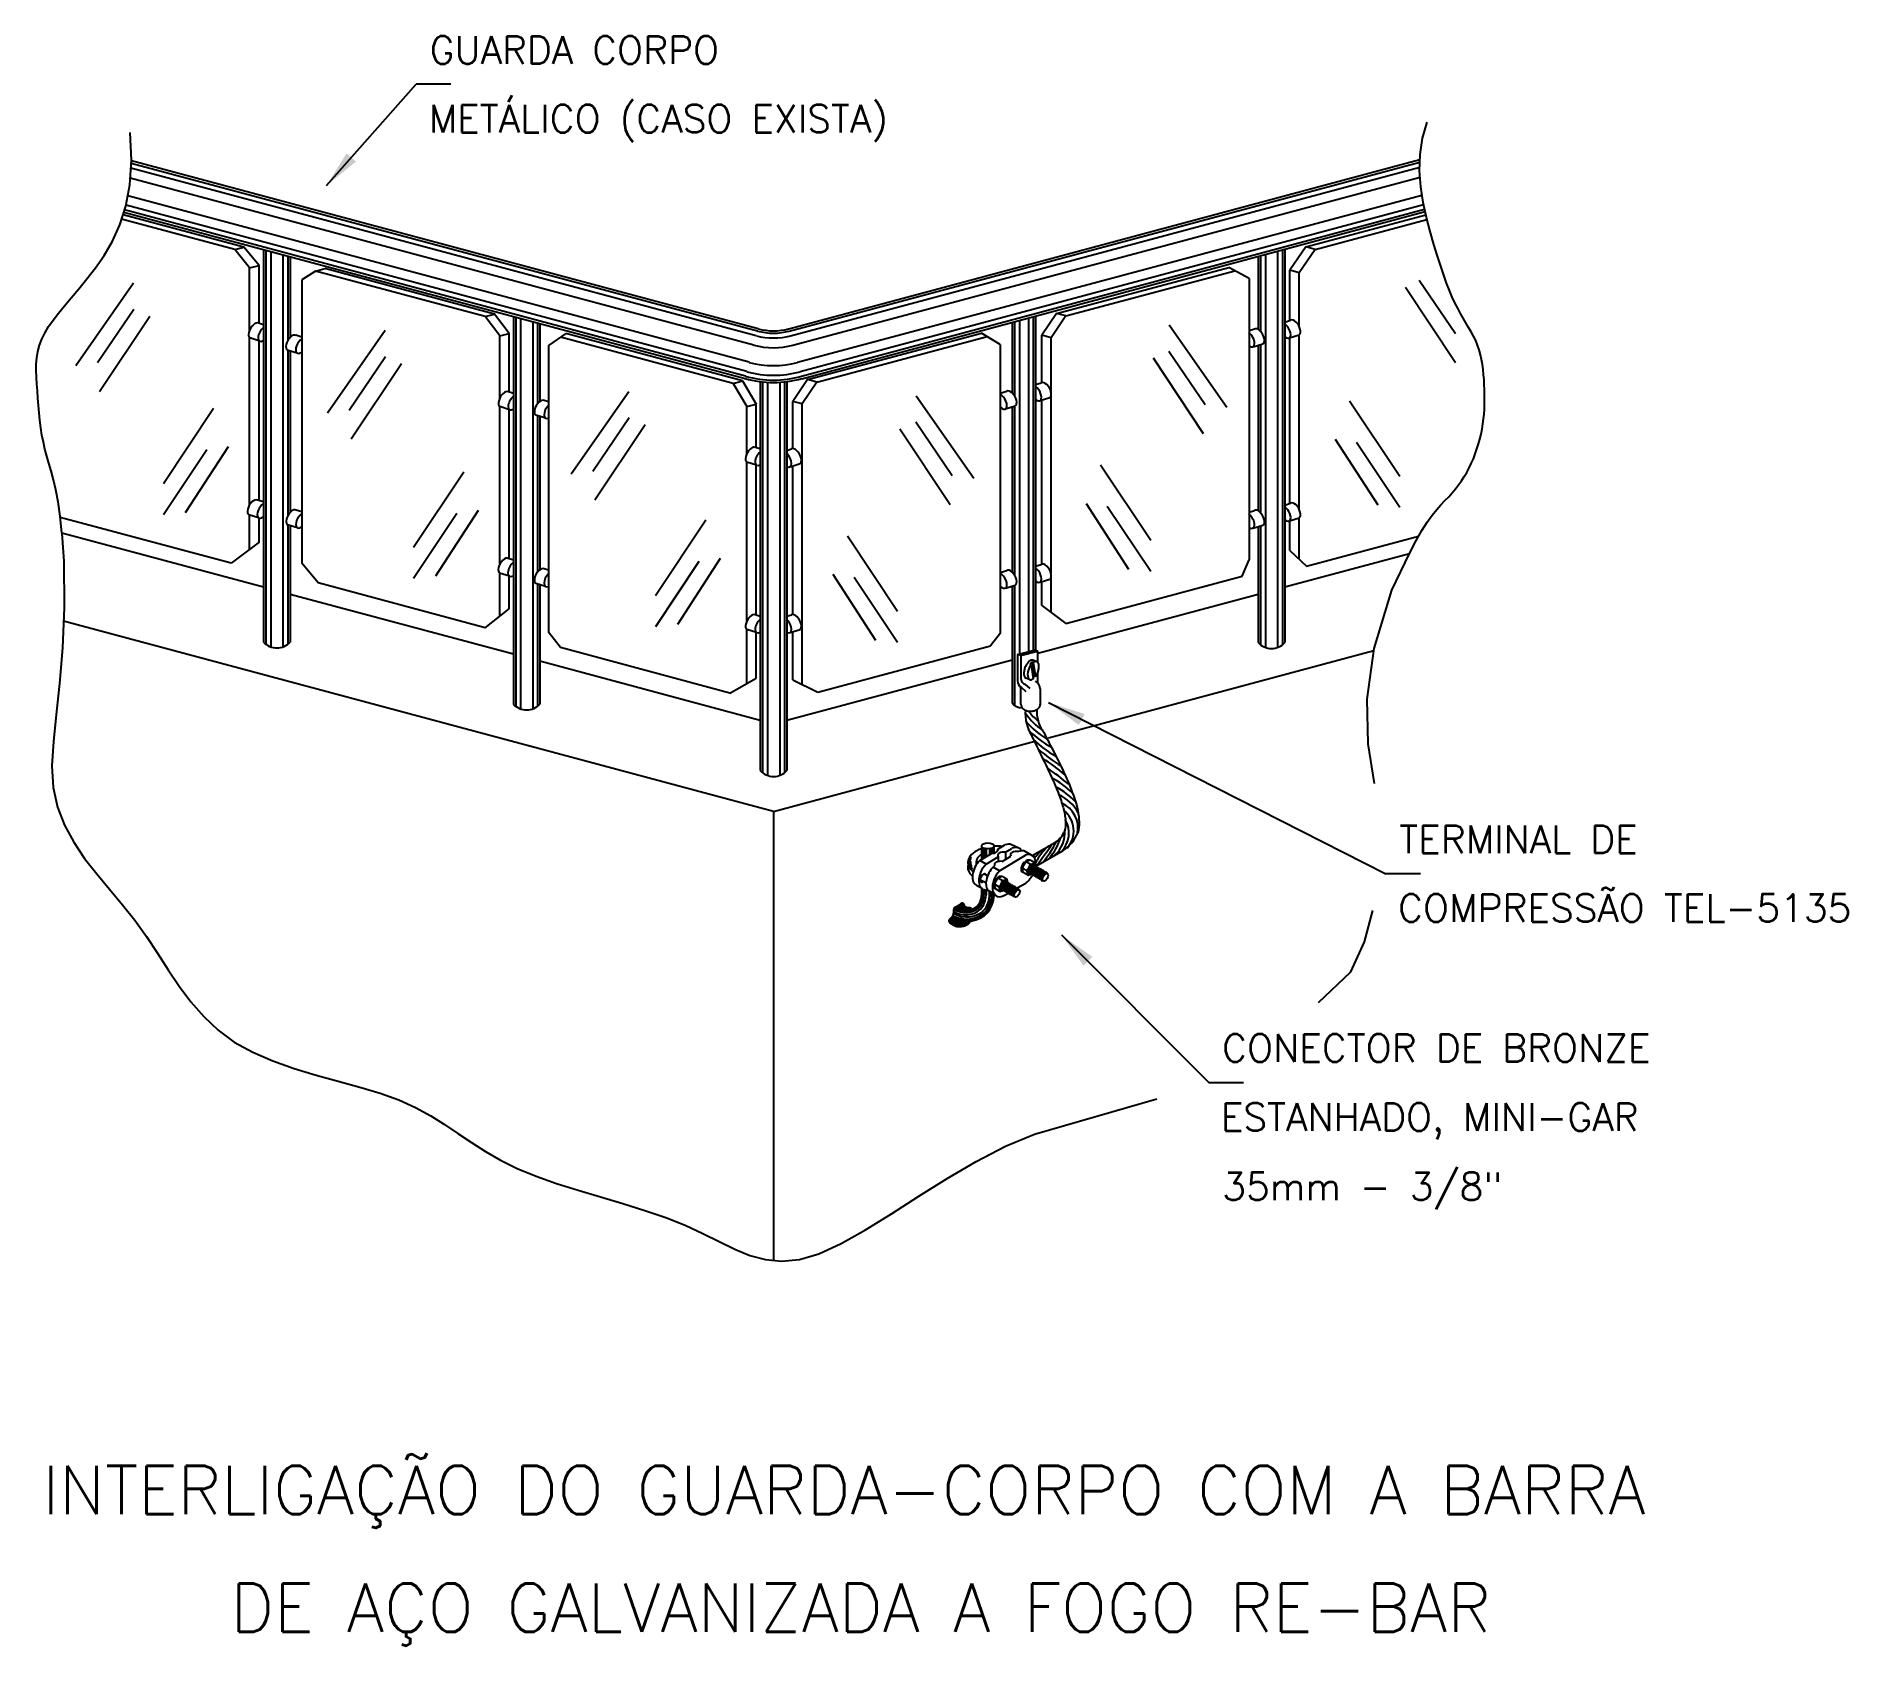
# Model space of a CAD drawing. Header units: millimetres. Extents: x -6183.8 to -6170.7, y -4395.3 to -4383.7.
import ezdxf
from ezdxf.enums import TextEntityAlignment as Align

# ---------------------------------------------------------------- set-up
doc = ezdxf.new("R2010")
doc.units = ezdxf.units.MM
doc.header["$LTSCALE"] = 10
doc.layers.add('Termotécnica', color=7, linetype='Continuous')
doc.styles.add('r140', font='romans.shx')
doc.styles.add('r80', font='romans.shx')

msp = doc.modelspace()

# ---------------------------------------------------------------- texts
at = {"layer": 'Termotécnica', "color": 2, "style": 'r80'}
for s, p in [('GUARDA CORPO', (-6180.915, -4383.853)), ('METÁLICO (CASO EXISTA)', (-6180.922, -4384.349)), ('TERMINAL DE', (-6173.911, -4389.557)), ('COMPRESSÃO TEL-5135', (-6173.919, -4390.053)), ('CONECTOR DE BRONZE', (-6175.19, -4391.064)), ('ESTANHADO, MINI-GAR', (-6175.199, -4391.564)), ('35mm - 3/8"', (-6175.189, -4392.065))]:
    msp.add_text(s, height=0.2, dxfattribs=at).set_placement(p)
at = {"layer": 'Termotécnica', "color": 5, "style": 'r140'}
for s, p in [('INTERLIGAÇÃO DO GUARDA-CORPO COM A BARRA', (-6177.92, -4394.438)), (' DE AÇO GALVANIZADA A FOGO RE-BAR', (-6177.92, -4395.289))]:
    msp.add_text(s, height=0.35, dxfattribs=at).set_placement(p, align=Align.BOTTOM_CENTER)

# ---------------------------------------------------------------- linework, layer by layer
at = {"layer": 'Termotécnica', "color": 2}
for p, q in [((-6181.659, -4384.732), (-6181.011, -4384.001)), ((-6180.761, -4384.001), (-6181.011, -4384.001)), ((-6178.573, -4385.886), (-6183.077, -4384.679)), ((-6178.555, -4385.818), (-6183.073, -4384.608)), ((-6178.546, -4385.784), (-6183.07, -4384.572)), ((-6178.317, -4385.784), (-6173.762, -4384.564)), ((-6178.308, -4385.818), (-6173.762, -4384.6)), ((-6178.29, -4385.886), (-6173.76, -4384.672)), ((-6178.606, -4386.009), (-6183.095, -4384.806)), ((-6178.257, -4386.009), (-6173.746, -4384.801)), ((-6178.633, -4386.111), (-6183.118, -4384.909)), ((-6178.624, -4386.077), (-6183.108, -4384.875)), ((-6178.239, -4386.077), (-6173.734, -4384.87)), ((-6178.229, -4386.111), (-6173.727, -4384.904)), ((-6182.115, -4385.196), (-6182.115, -4388.031)), ((-6174.737, -4385.197), (-6174.737, -4388.035)), ((-6181.922, -4385.248), (-6181.922, -4385.83)), ((-6174.929, -4385.249), (-6174.929, -4385.773)), ((-6182.115, -4385.74), (-6182.151, -4385.728)), ((-6180.31, -4385.68), (-6180.31, -4388.479)), ((-6180.118, -4385.731), (-6180.118, -4386.293)), ((-6180.118, -4385.732), (-6180.118, -4386.158)), ((-6176.706, -4385.724), (-6176.706, -4386.231)), ((-6176.537, -4385.677), (-6176.537, -4388.092)), ((-6174.737, -4385.719), (-6174.695, -4385.706)), ((-6182.142, -4385.856), (-6182.213, -4385.834)), ((-6181.839, -4385.828), (-6181.881, -4385.814)), ((-6174.995, -4385.781), (-6174.956, -4385.769)), ((-6174.704, -4385.834), (-6174.633, -4385.812)), ((-6181.872, -4385.943), (-6181.943, -4385.921)), ((-6181.922, -4385.927), (-6181.922, -4386.053)), ((-6181.922, -4385.927), (-6181.922, -4387.094)), ((-6174.965, -4385.897), (-6174.895, -4385.875)), ((-6174.929, -4385.886), (-6174.929, -4386.191)), ((-6180.31, -4386.235), (-6180.346, -4386.224)), ((-6178.526, -4386.149), (-6178.526, -4388.959)), ((-6178.334, -4386.149), (-6178.334, -4388.959)), ((-6176.793, -4386.233), (-6176.745, -4386.218)), ((-6176.537, -4386.171), (-6176.496, -4386.158)), ((-6174.929, -4386.191), (-6174.929, -4387.084)), ((-6180.337, -4386.352), (-6180.407, -4386.33)), ((-6180.055, -4386.296), (-6180.087, -4386.286)), ((-6176.754, -4386.346), (-6176.684, -4386.324)), ((-6176.706, -4386.331), (-6176.706, -4386.655)), ((-6176.706, -4386.331), (-6176.706, -4387.526)), ((-6176.505, -4386.286), (-6176.435, -4386.264)), ((-6180.077, -4386.414), (-6180.148, -4386.392)), ((-6180.118, -4386.401), (-6180.118, -4387.509)), ((-6178.526, -4386.636), (-6178.562, -4386.625)), ((-6178.334, -4386.646), (-6178.301, -4386.636)), ((-6178.553, -4386.754), (-6178.623, -4386.731)), ((-6178.31, -4386.764), (-6178.239, -4386.742)), ((-6182.115, -4387.019), (-6182.159, -4387.005)), ((-6174.737, -4387.041), (-6174.695, -4387.028)), ((-6182.15, -4387.134), (-6182.22, -4387.112)), ((-6181.839, -4387.09), (-6181.879, -4387.077)), ((-6174.995, -4387.093), (-6174.956, -4387.08)), ((-6174.704, -4387.156), (-6174.633, -4387.134)), ((-6181.87, -4387.205), (-6181.941, -4387.183)), ((-6181.922, -4387.189), (-6181.922, -4388.031)), ((-6174.965, -4387.209), (-6174.895, -4387.187)), ((-6174.929, -4387.197), (-6174.929, -4388.035)), ((-6180.31, -4387.439), (-6180.348, -4387.427)), ((-6180.338, -4387.555), (-6180.409, -4387.533)), ((-6180.055, -4387.512), (-6180.087, -4387.502)), ((-6176.793, -4387.528), (-6176.745, -4387.513)), ((-6176.537, -4387.483), (-6176.496, -4387.47)), ((-6180.077, -4387.63), (-6180.148, -4387.608)), ((-6180.118, -4387.618), (-6180.118, -4388.479)), ((-6176.754, -4387.641), (-6176.684, -4387.619)), ((-6176.706, -4387.626), (-6176.706, -4388.471)), ((-6176.505, -4387.598), (-6176.435, -4387.576)), ((-6178.553, -4387.963), (-6178.623, -4387.941)), ((-6178.526, -4387.846), (-6178.562, -4387.835)), ((-6178.334, -4387.845), (-6178.301, -4387.835)), ((-6178.31, -4387.963), (-6178.239, -4387.941)), ((-6176.562, -4388.175), (-6176.578, -4388.192)), ((-6176.57, -4388.195), (-6176.578, -4388.192)), ((-6176.57, -4388.195), (-6176.554, -4388.297)), ((-6176.554, -4388.178), (-6176.562, -4388.175)), ((-6176.562, -4388.175), (-6176.545, -4388.277)), ((-6176.529, -4388.173), (-6176.557, -4388.162)), ((-6176.554, -4388.178), (-6176.537, -4388.28)), ((-6176.579, -4388.303), (-6176.606, -4388.292)), ((-6176.545, -4388.277), (-6176.556, -4388.287)), ((-6176.537, -4388.28), (-6176.545, -4388.277)), ((-6176.643, -4388.481), (-6176.643, -4388.358)), ((-6176.503, -4388.484), (-6176.503, -4388.369)), ((-6176.445, -4388.468), (-6174.007, -4389.705)), ((-6176.927, -4389.504), (-6176.927, -4389.6)), ((-6176.839, -4389.504), (-6176.839, -4389.556)), ((-6176.561, -4389.574), (-6176.4, -4389.481)), ((-6176.633, -4389.663), (-6176.607, -4389.619)), ((-6176.626, -4389.696), (-6176.633, -4389.663)), ((-6176.602, -4389.681), (-6176.633, -4389.663)), ((-6176.619, -4389.622), (-6176.615, -4389.624)), ((-6176.615, -4389.623), (-6176.611, -4389.625)), ((-6176.615, -4389.623), (-6176.612, -4389.627)), ((-6176.615, -4389.624), (-6176.613, -4389.628)), ((-6176.576, -4389.608), (-6176.607, -4389.619)), ((-6176.576, -4389.637), (-6176.607, -4389.619)), ((-6176.542, -4389.627), (-6176.576, -4389.608)), ((-6176.551, -4389.643), (-6176.552, -4389.65)), ((-6176.551, -4389.643), (-6176.552, -4389.65)), ((-6176.542, -4389.647), (-6176.543, -4389.655)), ((-6176.536, -4389.651), (-6176.54, -4389.631)), ((-6176.534, -4389.652), (-6176.535, -4389.659)), ((-6176.535, -4389.651), (-6176.338, -4389.538)), ((-6176.526, -4389.657), (-6176.527, -4389.664)), ((-6176.517, -4389.662), (-6176.518, -4389.669)), ((-6176.896, -4389.772), (-6176.939, -4389.749)), ((-6176.884, -4389.721), (-6176.909, -4389.707)), ((-6176.835, -4389.781), (-6176.809, -4389.737)), ((-6176.828, -4389.814), (-6176.835, -4389.781)), ((-6176.804, -4389.799), (-6176.835, -4389.781)), ((-6176.821, -4389.74), (-6176.817, -4389.743)), ((-6176.817, -4389.741), (-6176.813, -4389.743)), ((-6176.817, -4389.741), (-6176.814, -4389.745)), ((-6176.817, -4389.743), (-6176.814, -4389.746)), ((-6176.778, -4389.726), (-6176.809, -4389.737)), ((-6176.778, -4389.755), (-6176.809, -4389.737)), ((-6176.744, -4389.745), (-6176.778, -4389.726)), ((-6176.753, -4389.761), (-6176.753, -4389.768)), ((-6176.744, -4389.765), (-6176.745, -4389.773)), ((-6176.738, -4389.769), (-6176.742, -4389.749)), ((-6176.736, -4389.77), (-6176.737, -4389.778)), ((-6176.727, -4389.775), (-6176.728, -4389.782)), ((-6176.718, -4389.78), (-6176.719, -4389.787)), ((-6176.71, -4389.785), (-6176.711, -4389.792)), ((-6176.702, -4389.79), (-6176.703, -4389.797)), ((-6176.593, -4389.715), (-6176.626, -4389.696)), ((-6176.566, -4389.708), (-6176.589, -4389.715)), ((-6176.586, -4389.697), (-6176.583, -4389.695)), ((-6176.586, -4389.697), (-6176.583, -4389.695)), ((-6176.582, -4389.704), (-6176.574, -4389.699)), ((-6176.573, -4389.708), (-6176.566, -4389.704)), ((-6176.565, -4389.713), (-6176.558, -4389.709)), ((-6176.556, -4389.718), (-6176.549, -4389.714)), ((-6176.548, -4389.723), (-6176.54, -4389.719)), ((-6176.54, -4389.728), (-6176.532, -4389.724)), ((-6176.531, -4389.733), (-6176.524, -4389.729)), ((-6176.523, -4389.738), (-6176.516, -4389.733)), ((-6176.515, -4389.742), (-6176.507, -4389.738)), ((-6176.509, -4389.667), (-6176.509, -4389.674)), ((-6176.506, -4389.747), (-6176.499, -4389.743)), ((-6176.5, -4389.672), (-6176.501, -4389.678)), ((-6176.498, -4389.752), (-6176.49, -4389.747)), ((-6176.492, -4389.676), (-6176.493, -4389.683)), ((-6176.49, -4389.758), (-6176.485, -4389.755)), ((-6176.484, -4389.681), (-6176.485, -4389.688)), ((-6176.475, -4389.686), (-6176.476, -4389.693)), ((-6176.467, -4389.691), (-6176.468, -4389.697)), ((-6176.458, -4389.695), (-6176.459, -4389.704)), ((-6173.757, -4389.705), (-6174.007, -4389.705)), ((-6176.927, -4389.811), (-6176.927, -4389.862)), ((-6176.839, -4389.852), (-6176.839, -4389.869)), ((-6176.795, -4389.833), (-6176.828, -4389.814)), ((-6176.768, -4389.826), (-6176.791, -4389.834)), ((-6176.788, -4389.815), (-6176.784, -4389.813)), ((-6176.783, -4389.822), (-6176.776, -4389.818)), ((-6176.775, -4389.827), (-6176.768, -4389.822)), ((-6176.767, -4389.831), (-6176.759, -4389.827)), ((-6176.758, -4389.836), (-6176.75, -4389.832)), ((-6176.75, -4389.841), (-6176.742, -4389.837)), ((-6176.741, -4389.846), (-6176.734, -4389.842)), ((-6176.733, -4389.851), (-6176.725, -4389.847)), ((-6176.725, -4389.856), (-6176.717, -4389.852)), ((-6176.717, -4389.861), (-6176.709, -4389.856)), ((-6176.708, -4389.865), (-6176.701, -4389.861)), ((-6176.699, -4389.87), (-6176.692, -4389.866)), ((-6176.694, -4389.795), (-6176.694, -4389.801)), ((-6176.685, -4389.799), (-6176.686, -4389.806)), ((-6176.677, -4389.804), (-6176.678, -4389.811)), ((-6176.669, -4389.809), (-6176.67, -4389.816)), ((-6176.66, -4389.814), (-6176.661, -4389.82)), ((-6176.351, -4390.148), (-6175.286, -4391.215)), ((-6175.286, -4391.215), (-6175.036, -4391.215))]:
    msp.add_line(p, q, dxfattribs=at)
at = {"layer": 'Termotécnica', "color": 3}
for p, q in [((-6178.541, -4385.767), (-6183.069, -4384.554)), ((-6178.321, -4385.767), (-6173.761, -4384.545)), ((-6178.636, -4386.128), (-6183.124, -4384.926)), ((-6178.225, -4386.128), (-6173.723, -4384.921)), ((-6182.115, -4387.635), (-6183.571, -4387.245)), ((-6174.737, -4387.632), (-6173.836, -4387.391)), ((-6180.31, -4388.119), (-6181.922, -4387.687)), ((-6176.522, -4388.111), (-6174.929, -4387.684)), ((-6178.431, -4389.255), (-6183.559, -4387.881)), ((-6176.445, -4388.723), (-6174.095, -4388.093)), ((-6178.526, -4388.597), (-6180.118, -4388.17)), ((-6178.334, -4388.596), (-6176.706, -4388.16)), ((-6178.431, -4389.255), (-6176.533, -4388.746)), ((-6178.431, -4389.255), (-6178.431, -4392.5)), ((-6176.811, -4389.528), (-6176.759, -4389.497)), ((-6176.811, -4389.528), (-6176.811, -4389.537)), ((-6176.755, -4389.55), (-6176.709, -4389.522)), ((-6176.663, -4389.519), (-6176.711, -4389.496)), ((-6176.941, -4389.609), (-6176.857, -4389.558)), ((-6176.895, -4389.636), (-6176.941, -4389.609)), ((-6176.895, -4389.636), (-6176.808, -4389.583)), ((-6176.843, -4389.657), (-6176.831, -4389.65)), ((-6176.797, -4389.684), (-6176.843, -4389.657)), ((-6176.808, -4389.583), (-6176.808, -4389.618)), ((-6176.797, -4389.684), (-6176.61, -4389.57)), ((-6176.778, -4389.617), (-6176.715, -4389.578)), ((-6176.755, -4389.55), (-6176.755, -4389.603)), ((-6176.566, -4389.571), (-6176.613, -4389.544)), ((-6176.535, -4389.659), (-6176.535, -4389.658)), ((-6176.922, -4389.814), (-6176.965, -4389.79)), ((-6176.736, -4389.777), (-6176.737, -4389.776)), ((-6176.67, -4389.808), (-6176.609, -4389.773)), ((-6176.834, -4389.854), (-6176.881, -4389.827)), ((-6176.772, -4389.866), (-6176.734, -4389.845))]:
    msp.add_line(p, q, dxfattribs=at)
at = {"layer": 'Termotécnica', "color": 1}
for p, q in [((-6182.256, -4385.177), (-6183.129, -4384.943)), ((-6174.586, -4385.176), (-6173.718, -4384.943)), ((-6182.323, -4385.195), (-6183.14, -4384.976)), ((-6174.518, -4385.194), (-6173.71, -4384.977)), ((-6182.323, -4385.195), (-6182.256, -4385.177)), ((-6182.215, -4385.328), (-6182.323, -4385.195)), ((-6182.147, -4385.31), (-6182.256, -4385.177)), ((-6182.098, -4385.201), (-6182.098, -4388.047)), ((-6182.063, -4385.207), (-6182.063, -4388.066)), ((-6174.789, -4385.211), (-6174.789, -4388.07)), ((-6174.754, -4385.202), (-6174.754, -4388.051)), ((-6174.586, -4385.176), (-6174.701, -4385.345)), ((-6174.518, -4385.194), (-6174.634, -4385.364)), ((-6174.518, -4385.194), (-6174.586, -4385.176)), ((-6182.215, -4385.328), (-6182.147, -4385.31)), ((-6182.215, -4385.777), (-6182.215, -4385.328)), ((-6182.215, -4385.777), (-6182.215, -4385.328)), ((-6182.147, -4385.729), (-6182.147, -4385.31)), ((-6181.974, -4385.234), (-6181.974, -4388.066)), ((-6181.939, -4385.243), (-6181.939, -4385.852)), ((-6181.74, -4385.351), (-6181.672, -4385.333)), ((-6180.446, -4385.661), (-6181.672, -4385.333)), ((-6176.386, -4385.657), (-6175.142, -4385.324)), ((-6174.995, -4385.404), (-6175.142, -4385.324)), ((-6174.912, -4385.244), (-6174.912, -4385.787)), ((-6174.877, -4385.235), (-6174.877, -4388.07)), ((-6183.054, -4385.438), (-6183.471, -4386.035)), ((-6181.74, -4385.351), (-6181.839, -4385.413)), ((-6181.839, -4385.413), (-6181.839, -4387.462)), ((-6180.514, -4385.679), (-6181.74, -4385.351)), ((-6176.318, -4385.675), (-6175.098, -4385.348)), ((-6174.995, -4385.404), (-6174.995, -4387.436)), ((-6174.701, -4385.708), (-6174.701, -4385.345)), ((-6174.634, -4385.364), (-6174.701, -4385.345)), ((-6174.634, -4385.748), (-6174.634, -4385.364)), ((-6173.866, -4385.466), (-6173.503, -4386.01)), ((-6173.766, -4385.416), (-6173.503, -4385.802)), ((-6183.052, -4385.628), (-6183.315, -4386.014)), ((-6182.937, -4385.678), (-6183.3, -4386.223)), ((-6180.514, -4385.679), (-6180.446, -4385.661)), ((-6180.408, -4385.819), (-6180.514, -4385.679)), ((-6180.341, -4385.801), (-6180.446, -4385.661)), ((-6180.293, -4385.685), (-6180.293, -4388.495)), ((-6180.258, -4385.694), (-6180.258, -4388.514)), ((-6180.17, -4385.718), (-6180.17, -4388.514)), ((-6180.135, -4385.727), (-6180.135, -4386.176)), ((-6180.135, -4385.727), (-6180.135, -4386.31)), ((-6176.689, -4385.72), (-6176.689, -4386.251)), ((-6176.654, -4385.71), (-6176.654, -4388.118)), ((-6176.589, -4385.691), (-6176.589, -4388.1)), ((-6176.554, -4385.681), (-6176.554, -4388.091)), ((-6176.386, -4385.657), (-6176.493, -4385.814)), ((-6176.318, -4385.675), (-6176.426, -4385.833)), ((-6176.318, -4385.675), (-6176.386, -4385.657)), ((-6182.215, -4386), (-6182.215, -4385.832)), ((-6182.215, -4387.04), (-6182.215, -4385.832)), ((-6182.147, -4385.953), (-6182.147, -4385.855)), ((-6182.147, -4387.009), (-6182.147, -4385.855)), ((-6181.236, -4385.781), (-6181.653, -4386.378)), ((-6180.408, -4385.819), (-6180.341, -4385.801)), ((-6180.408, -4386.27), (-6180.408, -4385.819)), ((-6180.408, -4386.27), (-6180.408, -4385.819)), ((-6180.341, -4386.226), (-6180.341, -4385.801)), ((-6179.932, -4385.802), (-6180.055, -4385.889)), ((-6178.722, -4386.162), (-6179.969, -4385.828)), ((-6178.654, -4386.144), (-6179.932, -4385.802)), ((-6178.184, -4386.135), (-6176.928, -4385.798)), ((-6178.117, -4386.153), (-6176.887, -4385.823)), ((-6176.793, -4385.881), (-6176.928, -4385.798)), ((-6176.493, -4386.156), (-6176.493, -4385.814)), ((-6176.426, -4385.833), (-6176.493, -4385.814)), ((-6176.426, -4386.67), (-6176.426, -4385.833)), ((-6175.572, -4385.738), (-6175.155, -4386.335)), ((-6174.701, -4386.159), (-6174.701, -4385.833)), ((-6174.634, -4386.2), (-6174.634, -4385.812)), ((-6181.939, -4385.921), (-6181.939, -4386.077)), ((-6181.939, -4385.922), (-6181.939, -4387.117)), ((-6181.234, -4385.971), (-6181.497, -4386.357)), ((-6180.055, -4385.889), (-6180.055, -4387.96)), ((-6176.793, -4385.881), (-6176.793, -4387.97)), ((-6175.689, -4385.978), (-6175.326, -4386.523)), ((-6175.574, -4385.928), (-6175.312, -4386.314)), ((-6174.912, -4385.881), (-6174.912, -4386.205)), ((-6181.119, -4386.021), (-6181.482, -4386.566)), ((-6179.475, -4386.222), (-6179.892, -4386.819)), ((-6178.722, -4386.162), (-6178.654, -4386.144)), ((-6178.722, -4386.162), (-6178.624, -4386.33)), ((-6178.654, -4386.144), (-6178.556, -4386.312)), ((-6178.509, -4386.151), (-6178.509, -4388.975)), ((-6178.474, -4386.154), (-6178.474, -4388.995)), ((-6178.386, -4386.154), (-6178.386, -4388.995)), ((-6178.351, -4386.151), (-6178.351, -4388.975)), ((-6178.184, -4386.135), (-6178.291, -4386.292)), ((-6178.117, -4386.153), (-6178.224, -4386.31)), ((-6178.117, -4386.153), (-6178.184, -4386.135)), ((-6177.4, -4386.251), (-6176.984, -4386.848)), ((-6174.912, -4386.205), (-6174.912, -4387.098)), ((-6174.701, -4387.03), (-6174.701, -4386.159)), ((-6174.634, -4387.073), (-6174.634, -4386.2)), ((-6182.475, -4386.344), (-6182.838, -4386.888)), ((-6180.408, -4386.451), (-6180.408, -4386.329)), ((-6180.408, -4387.47), (-6180.408, -4386.359)), ((-6180.341, -4387.429), (-6180.341, -4386.351)), ((-6178.624, -4386.33), (-6178.556, -4386.312)), ((-6178.624, -4386.672), (-6178.624, -4386.329)), ((-6178.624, -4386.672), (-6178.624, -4386.329)), ((-6178.556, -4386.627), (-6178.556, -4386.312)), ((-6178.291, -4386.632), (-6178.291, -4386.292)), ((-6178.224, -4386.31), (-6178.291, -4386.292)), ((-6178.224, -4388.337), (-6178.224, -4386.31)), ((-6176.689, -4386.326), (-6176.689, -4386.677)), ((-6176.493, -4386.597), (-6176.493, -4386.283)), ((-6174.27, -4386.287), (-6173.907, -4386.832)), ((-6180.135, -4386.396), (-6180.135, -4387.525)), ((-6179.473, -4386.412), (-6179.736, -4386.798)), ((-6179.358, -4386.462), (-6179.721, -4387.007)), ((-6177.518, -4386.491), (-6177.154, -4387.036)), ((-6177.402, -4386.441), (-6177.14, -4386.827)), ((-6182.525, -4386.643), (-6182.838, -4387.113)), ((-6182.371, -4386.621), (-6182.68, -4387.097)), ((-6176.493, -4387.469), (-6176.493, -4386.597)), ((-6174.373, -4386.564), (-6174.065, -4387.04)), ((-6174.22, -4386.586), (-6173.907, -4387.056)), ((-6178.624, -4387.001), (-6178.624, -4386.731)), ((-6178.624, -4387.88), (-6178.624, -4386.731)), ((-6178.556, -4386.791), (-6178.556, -4386.752)), ((-6178.556, -4387.836), (-6178.556, -4386.752)), ((-6178.291, -4386.96), (-6178.291, -4386.757)), ((-6178.291, -4387.833), (-6178.291, -4386.758)), ((-6176.689, -4386.677), (-6176.689, -4387.547)), ((-6176.426, -4387.54), (-6176.426, -4386.67)), ((-6176.069, -4386.751), (-6175.706, -4387.296)), ((-6180.668, -4386.803), (-6181.032, -4387.348)), ((-6178.556, -4386.955), (-6178.556, -4386.791)), ((-6176.173, -4387.029), (-6175.865, -4387.504)), ((-6182.349, -4387.46), (-6183.583, -4387.13)), ((-6182.215, -4387.36), (-6182.215, -4387.113)), ((-6182.147, -4387.31), (-6182.147, -4387.135)), ((-6180.718, -4387.102), (-6181.032, -4387.572)), ((-6180.565, -4387.08), (-6180.873, -4387.556)), ((-6178.919, -4387.151), (-6179.282, -4387.696)), ((-6176.02, -4387.05), (-6175.706, -4387.52)), ((-6174.701, -4387.37), (-6174.701, -4387.155)), ((-6174.634, -4387.433), (-6174.634, -4387.134)), ((-6181.939, -4387.184), (-6181.939, -4388.047)), ((-6177.897, -4387.264), (-6177.534, -4387.809)), ((-6174.912, -4387.192), (-6174.912, -4388.051)), ((-6174.58, -4387.484), (-6173.772, -4387.267)), ((-6182.147, -4387.31), (-6182.349, -4387.46)), ((-6178.816, -4387.428), (-6179.124, -4387.904)), ((-6175.046, -4387.555), (-6174.995, -4387.436)), ((-6174.701, -4387.37), (-6174.58, -4387.484)), ((-6181.721, -4387.604), (-6181.839, -4387.462)), ((-6180.408, -4387.844), (-6180.408, -4387.533)), ((-6180.341, -4387.79), (-6180.341, -4387.554)), ((-6178.969, -4387.45), (-6179.282, -4387.92)), ((-6178.001, -4387.541), (-6177.693, -4388.017)), ((-6177.848, -4387.563), (-6177.534, -4388.033)), ((-6176.426, -4387.817), (-6176.426, -4387.563)), ((-6176.32, -4387.897), (-6175.046, -4387.555)), ((-6180.513, -4387.928), (-6181.721, -4387.604)), ((-6180.135, -4387.612), (-6180.135, -4388.495)), ((-6176.689, -4387.62), (-6176.689, -4388.487)), ((-6176.493, -4387.766), (-6176.493, -4387.595)), ((-6180.513, -4387.928), (-6180.341, -4387.79)), ((-6176.493, -4387.766), (-6176.32, -4387.897)), ((-6179.97, -4388.071), (-6180.055, -4387.96)), ((-6178.624, -4388.331), (-6178.624, -4387.941)), ((-6178.291, -4388.304), (-6178.291, -4387.957)), ((-6178.745, -4388.4), (-6179.97, -4388.071)), ((-6178.556, -4388.292), (-6178.556, -4387.962)), ((-6178.11, -4388.393), (-6176.863, -4388.058)), ((-6176.793, -4387.97), (-6176.863, -4388.058)), ((-6178.745, -4388.4), (-6178.556, -4388.292)), ((-6178.291, -4388.304), (-6178.11, -4388.393)), ((-6176.921, -4389.515), (-6176.921, -4389.596)), ((-6176.909, -4389.521), (-6176.909, -4389.59)), ((-6176.895, -4389.525), (-6176.895, -4389.581)), ((-6176.871, -4389.525), (-6176.871, -4389.566)), ((-6176.856, -4389.522), (-6176.856, -4389.558)), ((-6176.845, -4389.515), (-6176.845, -4389.557)), ((-6177.069, -4389.917), (-6177.067, -4389.917)), ((-6176.921, -4389.815), (-6176.921, -4389.859)), ((-6176.909, -4389.82), (-6176.909, -4389.859)), ((-6176.895, -4389.822), (-6176.895, -4389.86)), ((-6177.134, -4390.037), (-6177.131, -4390.033)), ((-6177.105, -4390.045), (-6177.102, -4390.041)), ((-6177.1, -4390.044), (-6177.105, -4390.045)), ((-6177.102, -4390.041), (-6177.1, -4390.044)), ((-6177.09, -4389.948), (-6177.084, -4389.951)), ((-6177.087, -4389.954), (-6177.09, -4389.948)), ((-6177.084, -4389.951), (-6177.087, -4389.954)), ((-6177.082, -4389.928), (-6177.076, -4389.931)), ((-6177.079, -4389.934), (-6177.082, -4389.928)), ((-6177.081, -4390.054), (-6177.075, -4390.056)), ((-6177.078, -4390.06), (-6177.081, -4390.054)), ((-6177.076, -4389.931), (-6177.079, -4389.934)), ((-6177.075, -4390.056), (-6177.078, -4390.06)), ((-6177.036, -4390.052), (-6177.03, -4390.055)), ((-6177.033, -4390.058), (-6177.036, -4390.052)), ((-6177.03, -4390.055), (-6177.033, -4390.058)), ((-6177.023, -4389.957), (-6177.017, -4389.959)), ((-6177.02, -4389.963), (-6177.023, -4389.957)), ((-6177.017, -4389.959), (-6177.02, -4389.963)), ((-6177.013, -4389.955), (-6177.007, -4389.958)), ((-6177.01, -4389.961), (-6177.013, -4389.955)), ((-6177.007, -4389.958), (-6177.01, -4389.961)), ((-6177.144, -4390.062), (-6177.141, -4390.059)), ((-6177.138, -4390.064), (-6177.144, -4390.062)), ((-6177.141, -4390.059), (-6177.138, -4390.064)), ((-6177.129, -4390.066), (-6177.126, -4390.063)), ((-6177.102, -4390.078), (-6177.099, -4390.075)), ((-6177.096, -4390.081), (-6177.102, -4390.078)), ((-6177.099, -4390.075), (-6177.096, -4390.081)), ((-6177.056, -4390.076), (-6177.05, -4390.079)), ((-6177.053, -4390.082), (-6177.056, -4390.076)), ((-6177.05, -4390.079), (-6177.053, -4390.082))]:
    msp.add_line(p, q, dxfattribs=at)
at = {"layer": 'Termotécnica', "color": 2, "ltscale": 1.6}
for p, q in [((-6176.668, -4388.121), (-6176.547, -4388.089)), ((-6176.522, -4388.096), (-6176.547, -4388.089)), ((-6176.668, -4388.121), (-6176.668, -4388.311)), ((-6176.643, -4388.128), (-6176.668, -4388.121)), ((-6176.643, -4388.128), (-6176.522, -4388.096)), ((-6176.643, -4388.128), (-6176.643, -4388.302)), ((-6176.522, -4388.178), (-6176.522, -4388.096)), ((-6176.615, -4388.336), (-6176.578, -4388.368)), ((-6176.522, -4388.327), (-6176.522, -4388.251)), ((-6176.642, -4388.358), (-6176.608, -4388.388))]:
    msp.add_line(p, q, dxfattribs=at)
at = {"layer": 'Termotécnica', "color": 1}
for points in [[(-6173.836, -4387.391), (-6173.791, -4387.301), (-6173.748, -4387.226), (-6173.709, -4387.165), (-6173.673, -4387.115), (-6173.64, -4387.074), (-6173.609, -4387.039), (-6173.58, -4387.009), (-6173.553, -4386.981), (-6173.528, -4386.953), (-6173.504, -4386.924), (-6173.482, -4386.895), (-6173.461, -4386.866), (-6173.441, -4386.836), (-6173.423, -4386.805), (-6173.406, -4386.773), (-6173.39, -4386.741), (-6173.375, -4386.707), (-6173.362, -4386.672), (-6173.349, -4386.636), (-6173.338, -4386.6), (-6173.328, -4386.564), (-6173.319, -4386.528), (-6173.312, -4386.491), (-6173.306, -4386.455), (-6173.301, -4386.419), (-6173.298, -4386.384), (-6173.295, -4386.348), (-6173.294, -4386.313), (-6173.294, -4386.278), (-6173.294, -4386.243), (-6173.295, -4386.207), (-6173.296, -4386.172), (-6173.298, -4386.135), (-6173.301, -4386.099), (-6173.305, -4386.062), (-6173.31, -4386.026), (-6173.316, -4385.99), (-6173.323, -4385.955), (-6173.333, -4385.92), (-6173.344, -4385.886), (-6173.358, -4385.853), (-6173.374, -4385.821), (-6173.391, -4385.789), (-6173.409, -4385.757), (-6173.429, -4385.725), (-6173.448, -4385.691), (-6173.468, -4385.656), (-6173.488, -4385.619), (-6173.508, -4385.58), (-6173.528, -4385.538), (-6173.547, -4385.491), (-6173.568, -4385.439), (-6173.589, -4385.381), (-6173.611, -4385.316), (-6173.635, -4385.242), (-6173.66, -4385.159), (-6173.687, -4385.065), (-6173.714, -4384.964), (-6173.737, -4384.855), (-6173.754, -4384.742), (-6173.763, -4384.626), (-6173.76, -4384.508), (-6173.743, -4384.39), (-6173.709, -4384.275)], [(-6183.571, -4387.245), (-6183.584, -4387.122), (-6183.599, -4387.019), (-6183.615, -4386.932), (-6183.632, -4386.858), (-6183.649, -4386.795), (-6183.665, -4386.739), (-6183.68, -4386.688), (-6183.694, -4386.638), (-6183.705, -4386.587), (-6183.715, -4386.535), (-6183.723, -4386.482), (-6183.73, -4386.428), (-6183.735, -4386.375), (-6183.74, -4386.321), (-6183.744, -4386.268), (-6183.748, -4386.217), (-6183.752, -4386.167), (-6183.755, -4386.118), (-6183.757, -4386.07), (-6183.756, -4386.023), (-6183.752, -4385.977), (-6183.745, -4385.932), (-6183.734, -4385.887), (-6183.717, -4385.842), (-6183.695, -4385.798), (-6183.668, -4385.752), (-6183.634, -4385.705), (-6183.596, -4385.655), (-6183.552, -4385.601), (-6183.503, -4385.543), (-6183.45, -4385.478), (-6183.392, -4385.406), (-6183.329, -4385.327), (-6183.266, -4385.237), (-6183.206, -4385.134), (-6183.153, -4385.017), (-6183.11, -4384.882), (-6183.08, -4384.727), (-6183.069, -4384.55), (-6183.079, -4384.349)], [(-6183.571, -4387.245), (-6183.558, -4387.448), (-6183.555, -4387.782), (-6183.568, -4388.074), (-6183.589, -4388.33), (-6183.613, -4388.554), (-6183.633, -4388.75), (-6183.643, -4388.925), (-6183.634, -4389.081), (-6183.604, -4389.224), (-6183.553, -4389.355), (-6183.486, -4389.478), (-6183.407, -4389.595), (-6183.319, -4389.707), (-6183.227, -4389.818), (-6183.134, -4389.929), (-6183.044, -4390.042), (-6182.961, -4390.159), (-6182.881, -4390.279), (-6182.803, -4390.399), (-6182.724, -4390.517), (-6182.639, -4390.631), (-6182.546, -4390.737), (-6182.443, -4390.835), (-6182.326, -4390.922), (-6182.193, -4390.995), (-6182.048, -4391.058), (-6181.893, -4391.112), (-6181.735, -4391.16), (-6181.576, -4391.204), (-6181.42, -4391.247), (-6181.273, -4391.292), (-6181.137, -4391.34), (-6181.016, -4391.395), (-6180.907, -4391.454), (-6180.807, -4391.517), (-6180.71, -4391.582), (-6180.613, -4391.647), (-6180.512, -4391.713), (-6180.403, -4391.776), (-6180.282, -4391.836), (-6180.146, -4391.891), (-6179.999, -4391.943), (-6179.842, -4391.993), (-6179.681, -4392.041), (-6179.52, -4392.089), (-6179.361, -4392.138), (-6179.209, -4392.19), (-6179.068, -4392.246), (-6178.94, -4392.305), (-6178.822, -4392.364), (-6178.71, -4392.419), (-6178.601, -4392.464), (-6178.489, -4392.494), (-6178.372, -4392.505), (-6178.244, -4392.492), (-6178.102, -4392.451), (-6177.942, -4392.378), (-6177.767, -4392.279), (-6177.579, -4392.162), (-6177.381, -4392.035), (-6177.176, -4391.907), (-6176.966, -4391.784), (-6176.755, -4391.675), (-6176.545, -4391.588), (-6175.662, -4391.331)], [(-6174.09, -4389.053), (-6174.134, -4388.767), (-6174.142, -4388.445), (-6174.092, -4388.077), (-6173.963, -4387.656), (-6173.836, -4387.391)], [(-6177.069, -4389.917), (-6177.071, -4389.918), (-6177.073, -4389.919), (-6177.075, -4389.92), (-6177.077, -4389.922), (-6177.079, -4389.924), (-6177.081, -4389.926), (-6177.084, -4389.928), (-6177.087, -4389.931), (-6177.089, -4389.933), (-6177.092, -4389.935), (-6177.095, -4389.936), (-6177.098, -4389.938), (-6177.102, -4389.94), (-6177.105, -4389.941), (-6177.108, -4389.943), (-6177.111, -4389.944), (-6177.114, -4389.946), (-6177.117, -4389.947), (-6177.12, -4389.949), (-6177.123, -4389.95), (-6177.125, -4389.952), (-6177.127, -4389.955), (-6177.128, -4389.958), (-6177.129, -4389.962), (-6177.13, -4389.966), (-6177.13, -4389.971), (-6177.13, -4389.976), (-6177.131, -4389.982), (-6177.131, -4389.987), (-6177.132, -4389.993), (-6177.133, -4389.999), (-6177.135, -4390.005), (-6177.138, -4390.011), (-6177.142, -4390.016), (-6177.146, -4390.021), (-6177.151, -4390.026), (-6177.155, -4390.03), (-6177.158, -4390.034), (-6177.162, -4390.038), (-6177.164, -4390.042), (-6177.165, -4390.045), (-6177.164, -4390.048), (-6177.163, -4390.051), (-6177.161, -4390.054), (-6177.159, -4390.057), (-6177.156, -4390.059), (-6177.152, -4390.062), (-6177.149, -4390.064), (-6177.145, -4390.067), (-6177.141, -4390.069), (-6177.138, -4390.072), (-6177.134, -4390.074), (-6177.13, -4390.076), (-6177.127, -4390.078), (-6177.123, -4390.08), (-6177.12, -4390.082), (-6177.118, -4390.083), (-6177.115, -4390.084), (-6177.112, -4390.085), (-6177.11, -4390.085), (-6177.107, -4390.086), (-6177.104, -4390.086), (-6177.1, -4390.086), (-6177.096, -4390.086), (-6177.091, -4390.086), (-6177.086, -4390.086), (-6177.08, -4390.086), (-6177.075, -4390.086), (-6177.069, -4390.085), (-6177.063, -4390.085), (-6177.058, -4390.084), (-6177.053, -4390.083), (-6177.049, -4390.082), (-6177.046, -4390.081), (-6177.043, -4390.08), (-6177.041, -4390.078), (-6177.039, -4390.077), (-6177.037, -4390.075), (-6177.035, -4390.074), (-6177.033, -4390.073), (-6177.031, -4390.072), (-6177.029, -4390.071), (-6177.027, -4390.07), (-6177.025, -4390.069), (-6177.023, -4390.068), (-6177.021, -4390.067), (-6177.019, -4390.065), (-6177.017, -4390.063), (-6177.015, -4390.06), (-6177.013, -4390.056), (-6177.012, -4390.052), (-6177.01, -4390.049)], [(-6177.001, -4389.963), (-6177.001, -4389.962), (-6177.001, -4389.959), (-6177.001, -4389.957), (-6177.002, -4389.955), (-6177.003, -4389.954), (-6177.005, -4389.953), (-6177.008, -4389.952), (-6177.012, -4389.952), (-6177.016, -4389.952), (-6177.021, -4389.952), (-6177.026, -4389.951), (-6177.031, -4389.951), (-6177.035, -4389.95), (-6177.039, -4389.949), (-6177.042, -4389.947), (-6177.045, -4389.945), (-6177.047, -4389.943), (-6177.048, -4389.94), (-6177.05, -4389.937), (-6177.051, -4389.934), (-6177.052, -4389.931), (-6177.053, -4389.928), (-6177.055, -4389.926), (-6177.056, -4389.923), (-6177.058, -4389.921), (-6177.06, -4389.92), (-6177.062, -4389.918), (-6177.064, -4389.917), (-6177.067, -4389.917)], [(-6177.061, -4389.932), (-6177.061, -4389.932), (-6177.062, -4389.932), (-6177.062, -4389.931), (-6177.063, -4389.931), (-6177.063, -4389.931), (-6177.063, -4389.931), (-6177.064, -4389.93), (-6177.064, -4389.93), (-6177.064, -4389.93), (-6177.064, -4389.929), (-6177.064, -4389.929), (-6177.064, -4389.928), (-6177.064, -4389.928), (-6177.064, -4389.928), (-6177.064, -4389.927), (-6177.064, -4389.927), (-6177.064, -4389.926), (-6177.063, -4389.926), (-6177.063, -4389.925), (-6177.063, -4389.925), (-6177.062, -4389.924), (-6177.062, -4389.924), (-6177.062, -4389.924), (-6177.061, -4389.923), (-6177.061, -4389.923), (-6177.061, -4389.923), (-6177.06, -4389.923), (-6177.06, -4389.923), (-6177.06, -4389.923), (-6177.06, -4389.923), (-6177.059, -4389.924), (-6177.059, -4389.924), (-6177.059, -4389.924), (-6177.059, -4389.924), (-6177.059, -4389.925), (-6177.059, -4389.925), (-6177.059, -4389.925), (-6177.059, -4389.926), (-6177.059, -4389.926), (-6177.059, -4389.927), (-6177.059, -4389.927), (-6177.059, -4389.928), (-6177.058, -4389.928), (-6177.058, -4389.929), (-6177.058, -4389.929), (-6177.058, -4389.929), (-6177.058, -4389.93), (-6177.058, -4389.93), (-6177.058, -4389.931), (-6177.059, -4389.931), (-6177.059, -4389.931), (-6177.059, -4389.931), (-6177.06, -4389.932), (-6177.06, -4389.932), (-6177.06, -4389.932)], [(-6177.145, -4390.056), (-6177.146, -4390.055), (-6177.146, -4390.055), (-6177.147, -4390.055), (-6177.148, -4390.055), (-6177.149, -4390.054), (-6177.15, -4390.054), (-6177.15, -4390.053), (-6177.151, -4390.052), (-6177.151, -4390.052), (-6177.152, -4390.051), (-6177.152, -4390.05), (-6177.152, -4390.049), (-6177.152, -4390.048), (-6177.152, -4390.048), (-6177.152, -4390.047), (-6177.151, -4390.046), (-6177.151, -4390.045), (-6177.15, -4390.044), (-6177.15, -4390.043), (-6177.149, -4390.042), (-6177.149, -4390.041), (-6177.148, -4390.04), (-6177.147, -4390.039), (-6177.147, -4390.039), (-6177.146, -4390.038), (-6177.145, -4390.038), (-6177.145, -4390.038), (-6177.144, -4390.038), (-6177.144, -4390.038), (-6177.143, -4390.039), (-6177.143, -4390.039), (-6177.142, -4390.04), (-6177.142, -4390.04), (-6177.142, -4390.041), (-6177.142, -4390.041), (-6177.142, -4390.042), (-6177.141, -4390.043), (-6177.141, -4390.043), (-6177.141, -4390.044), (-6177.141, -4390.045), (-6177.141, -4390.046), (-6177.14, -4390.047), (-6177.14, -4390.048), (-6177.14, -4390.049), (-6177.14, -4390.05), (-6177.14, -4390.05), (-6177.139, -4390.051), (-6177.14, -4390.052), (-6177.14, -4390.053), (-6177.14, -4390.053), (-6177.141, -4390.054), (-6177.141, -4390.055), (-6177.142, -4390.055), (-6177.143, -4390.055), (-6177.144, -4390.055)], [(-6177.144, -4390.032), (-6177.144, -4390.032), (-6177.144, -4390.031), (-6177.145, -4390.031), (-6177.145, -4390.031), (-6177.146, -4390.031), (-6177.146, -4390.03), (-6177.146, -4390.03), (-6177.147, -4390.03), (-6177.147, -4390.029), (-6177.147, -4390.029), (-6177.147, -4390.029), (-6177.147, -4390.028), (-6177.147, -4390.028), (-6177.147, -4390.027), (-6177.147, -4390.027), (-6177.147, -4390.027), (-6177.146, -4390.026), (-6177.146, -4390.026), (-6177.146, -4390.025), (-6177.145, -4390.025), (-6177.145, -4390.024), (-6177.145, -4390.024), (-6177.144, -4390.023), (-6177.144, -4390.023), (-6177.144, -4390.023), (-6177.143, -4390.023), (-6177.143, -4390.023), (-6177.143, -4390.023), (-6177.142, -4390.023), (-6177.142, -4390.023), (-6177.142, -4390.023), (-6177.142, -4390.024), (-6177.142, -4390.024), (-6177.142, -4390.024), (-6177.142, -4390.025), (-6177.142, -4390.025), (-6177.142, -4390.025), (-6177.141, -4390.026), (-6177.141, -4390.026), (-6177.141, -4390.027), (-6177.141, -4390.027), (-6177.141, -4390.027), (-6177.141, -4390.028), (-6177.141, -4390.028), (-6177.141, -4390.029), (-6177.141, -4390.029), (-6177.141, -4390.03), (-6177.141, -4390.03), (-6177.141, -4390.03), (-6177.141, -4390.031), (-6177.142, -4390.031), (-6177.142, -4390.031), (-6177.142, -4390.031), (-6177.143, -4390.032), (-6177.143, -4390.032)], [(-6177.109, -4390.048), (-6177.11, -4390.047), (-6177.11, -4390.047), (-6177.111, -4390.047), (-6177.111, -4390.047), (-6177.112, -4390.047), (-6177.112, -4390.046), (-6177.112, -4390.046), (-6177.112, -4390.046), (-6177.113, -4390.045), (-6177.113, -4390.045), (-6177.113, -4390.045), (-6177.113, -4390.044), (-6177.113, -4390.044), (-6177.113, -4390.043), (-6177.113, -4390.043), (-6177.112, -4390.042), (-6177.112, -4390.042), (-6177.112, -4390.041), (-6177.112, -4390.041), (-6177.111, -4390.04), (-6177.111, -4390.04), (-6177.111, -4390.04), (-6177.11, -4390.039), (-6177.11, -4390.039), (-6177.11, -4390.039), (-6177.109, -4390.039), (-6177.109, -4390.039), (-6177.109, -4390.039), (-6177.108, -4390.039), (-6177.108, -4390.039), (-6177.108, -4390.039), (-6177.108, -4390.04), (-6177.108, -4390.04), (-6177.108, -4390.04), (-6177.107, -4390.04), (-6177.107, -4390.041), (-6177.107, -4390.041), (-6177.107, -4390.042), (-6177.107, -4390.042), (-6177.107, -4390.042), (-6177.107, -4390.043), (-6177.107, -4390.043), (-6177.107, -4390.044), (-6177.107, -4390.044), (-6177.107, -4390.045), (-6177.107, -4390.045), (-6177.107, -4390.046), (-6177.107, -4390.046), (-6177.107, -4390.046), (-6177.107, -4390.047), (-6177.107, -4390.047), (-6177.108, -4390.047), (-6177.108, -4390.047), (-6177.109, -4390.047), (-6177.109, -4390.048)], [(-6177.109, -4390.062), (-6177.11, -4390.062), (-6177.11, -4390.062), (-6177.111, -4390.062), (-6177.111, -4390.062), (-6177.112, -4390.061), (-6177.112, -4390.061), (-6177.112, -4390.061), (-6177.112, -4390.06), (-6177.113, -4390.06), (-6177.113, -4390.06), (-6177.113, -4390.059), (-6177.113, -4390.059), (-6177.113, -4390.059), (-6177.113, -4390.058), (-6177.113, -4390.058), (-6177.112, -4390.057), (-6177.112, -4390.057), (-6177.112, -4390.056), (-6177.112, -4390.056), (-6177.111, -4390.055), (-6177.111, -4390.055), (-6177.111, -4390.054), (-6177.11, -4390.054), (-6177.11, -4390.054), (-6177.11, -4390.054), (-6177.109, -4390.054), (-6177.109, -4390.054), (-6177.109, -4390.054), (-6177.108, -4390.054), (-6177.108, -4390.054), (-6177.108, -4390.054), (-6177.108, -4390.054), (-6177.108, -4390.055), (-6177.108, -4390.055), (-6177.107, -4390.055), (-6177.107, -4390.056), (-6177.107, -4390.056), (-6177.107, -4390.056), (-6177.107, -4390.057), (-6177.107, -4390.057), (-6177.107, -4390.058), (-6177.107, -4390.058), (-6177.107, -4390.059), (-6177.107, -4390.059), (-6177.107, -4390.059), (-6177.107, -4390.06), (-6177.107, -4390.06), (-6177.107, -4390.061), (-6177.107, -4390.061), (-6177.107, -4390.061), (-6177.107, -4390.062), (-6177.108, -4390.062), (-6177.108, -4390.062), (-6177.109, -4390.062), (-6177.109, -4390.062)], [(-6177.069, -4389.95), (-6177.07, -4389.95), (-6177.071, -4389.95), (-6177.072, -4389.95), (-6177.073, -4389.949), (-6177.073, -4389.949), (-6177.074, -4389.948), (-6177.075, -4389.948), (-6177.075, -4389.947), (-6177.076, -4389.946), (-6177.076, -4389.946), (-6177.076, -4389.945), (-6177.076, -4389.944), (-6177.076, -4389.943), (-6177.076, -4389.942), (-6177.076, -4389.941), (-6177.076, -4389.94), (-6177.075, -4389.939), (-6177.075, -4389.938), (-6177.074, -4389.937), (-6177.074, -4389.936), (-6177.073, -4389.936), (-6177.072, -4389.935), (-6177.072, -4389.934), (-6177.071, -4389.934), (-6177.07, -4389.933), (-6177.07, -4389.933), (-6177.069, -4389.933), (-6177.069, -4389.933), (-6177.068, -4389.933), (-6177.067, -4389.934), (-6177.067, -4389.934), (-6177.067, -4389.934), (-6177.066, -4389.935), (-6177.066, -4389.935), (-6177.066, -4389.936), (-6177.066, -4389.937), (-6177.066, -4389.937), (-6177.066, -4389.938), (-6177.065, -4389.939), (-6177.065, -4389.94), (-6177.065, -4389.941), (-6177.065, -4389.942), (-6177.064, -4389.943), (-6177.064, -4389.943), (-6177.064, -4389.944), (-6177.064, -4389.945), (-6177.064, -4389.946), (-6177.064, -4389.947), (-6177.064, -4389.948), (-6177.065, -4389.948), (-6177.065, -4389.949), (-6177.066, -4389.949), (-6177.066, -4389.95), (-6177.067, -4389.95), (-6177.068, -4389.95)], [(-6177.069, -4389.962), (-6177.07, -4389.962), (-6177.07, -4389.962), (-6177.071, -4389.962), (-6177.071, -4389.962), (-6177.072, -4389.961), (-6177.072, -4389.961), (-6177.072, -4389.961), (-6177.072, -4389.96), (-6177.073, -4389.96), (-6177.073, -4389.96), (-6177.073, -4389.959), (-6177.073, -4389.959), (-6177.073, -4389.959), (-6177.073, -4389.958), (-6177.073, -4389.958), (-6177.072, -4389.957), (-6177.072, -4389.957), (-6177.072, -4389.956), (-6177.072, -4389.956), (-6177.071, -4389.955), (-6177.071, -4389.955), (-6177.071, -4389.954), (-6177.07, -4389.954), (-6177.07, -4389.954), (-6177.07, -4389.954), (-6177.069, -4389.954), (-6177.069, -4389.954), (-6177.069, -4389.954), (-6177.068, -4389.954), (-6177.068, -4389.954), (-6177.068, -4389.954), (-6177.068, -4389.954), (-6177.068, -4389.955), (-6177.068, -4389.955), (-6177.067, -4389.955), (-6177.067, -4389.956), (-6177.067, -4389.956), (-6177.067, -4389.956), (-6177.067, -4389.957), (-6177.067, -4389.957), (-6177.067, -4389.958), (-6177.067, -4389.958), (-6177.067, -4389.959), (-6177.067, -4389.959), (-6177.067, -4389.959), (-6177.067, -4389.96), (-6177.067, -4389.96), (-6177.067, -4389.961), (-6177.067, -4389.961), (-6177.067, -4389.961), (-6177.067, -4389.962), (-6177.068, -4389.962), (-6177.068, -4389.962), (-6177.069, -4389.962), (-6177.069, -4389.962)], [(-6177.06, -4390.058), (-6177.061, -4390.058), (-6177.061, -4390.058), (-6177.062, -4390.058), (-6177.062, -4390.058), (-6177.063, -4390.057), (-6177.063, -4390.057), (-6177.063, -4390.057), (-6177.063, -4390.056), (-6177.064, -4390.056), (-6177.064, -4390.056), (-6177.064, -4390.055), (-6177.064, -4390.055), (-6177.064, -4390.054), (-6177.064, -4390.054), (-6177.064, -4390.053), (-6177.063, -4390.053), (-6177.063, -4390.052), (-6177.063, -4390.052), (-6177.063, -4390.051), (-6177.062, -4390.051), (-6177.062, -4390.051), (-6177.062, -4390.05), (-6177.061, -4390.05), (-6177.061, -4390.05), (-6177.061, -4390.049), (-6177.06, -4390.049), (-6177.06, -4390.049), (-6177.06, -4390.049), (-6177.059, -4390.05), (-6177.059, -4390.05), (-6177.059, -4390.05), (-6177.059, -4390.05), (-6177.059, -4390.05), (-6177.059, -4390.051), (-6177.059, -4390.051), (-6177.058, -4390.051), (-6177.058, -4390.052), (-6177.058, -4390.052), (-6177.058, -4390.053), (-6177.058, -4390.053), (-6177.058, -4390.053), (-6177.058, -4390.054), (-6177.058, -4390.054), (-6177.058, -4390.055), (-6177.058, -4390.055), (-6177.058, -4390.056), (-6177.058, -4390.056), (-6177.058, -4390.057), (-6177.058, -4390.057), (-6177.058, -4390.057), (-6177.058, -4390.057), (-6177.059, -4390.058), (-6177.059, -4390.058), (-6177.06, -4390.058), (-6177.06, -4390.058)], [(-6177.05, -4389.963), (-6177.051, -4389.963), (-6177.052, -4389.963), (-6177.053, -4389.963), (-6177.054, -4389.962), (-6177.055, -4389.962), (-6177.055, -4389.961), (-6177.056, -4389.961), (-6177.057, -4389.96), (-6177.057, -4389.959), (-6177.057, -4389.959), (-6177.058, -4389.958), (-6177.058, -4389.957), (-6177.058, -4389.956), (-6177.058, -4389.955), (-6177.057, -4389.954), (-6177.057, -4389.953), (-6177.057, -4389.952), (-6177.056, -4389.951), (-6177.056, -4389.95), (-6177.055, -4389.949), (-6177.054, -4389.949), (-6177.054, -4389.948), (-6177.053, -4389.947), (-6177.052, -4389.946), (-6177.052, -4389.946), (-6177.051, -4389.946), (-6177.05, -4389.946), (-6177.05, -4389.946), (-6177.049, -4389.946), (-6177.049, -4389.946), (-6177.048, -4389.947), (-6177.048, -4389.947), (-6177.048, -4389.948), (-6177.047, -4389.948), (-6177.047, -4389.949), (-6177.047, -4389.95), (-6177.047, -4389.95), (-6177.047, -4389.951), (-6177.047, -4389.952), (-6177.047, -4389.953), (-6177.046, -4389.954), (-6177.046, -4389.955), (-6177.046, -4389.956), (-6177.045, -4389.956), (-6177.045, -4389.957), (-6177.045, -4389.958), (-6177.045, -4389.959), (-6177.045, -4389.96), (-6177.045, -4389.961), (-6177.046, -4389.961), (-6177.046, -4389.962), (-6177.047, -4389.962), (-6177.048, -4389.963), (-6177.049, -4389.963), (-6177.049, -4389.963)], [(-6177.044, -4390.071), (-6177.045, -4390.071), (-6177.046, -4390.071), (-6177.046, -4390.071), (-6177.047, -4390.07), (-6177.048, -4390.07), (-6177.049, -4390.069), (-6177.05, -4390.069), (-6177.05, -4390.068), (-6177.051, -4390.067), (-6177.051, -4390.067), (-6177.051, -4390.066), (-6177.051, -4390.065), (-6177.051, -4390.064), (-6177.051, -4390.063), (-6177.051, -4390.062), (-6177.05, -4390.062), (-6177.05, -4390.061), (-6177.05, -4390.059), (-6177.049, -4390.058), (-6177.048, -4390.057), (-6177.048, -4390.057), (-6177.047, -4390.056), (-6177.046, -4390.055), (-6177.046, -4390.055), (-6177.045, -4390.054), (-6177.044, -4390.054), (-6177.044, -4390.054), (-6177.043, -4390.054), (-6177.043, -4390.054), (-6177.042, -4390.055), (-6177.042, -4390.055), (-6177.041, -4390.055), (-6177.041, -4390.056), (-6177.041, -4390.056), (-6177.041, -4390.057), (-6177.041, -4390.058), (-6177.041, -4390.059), (-6177.04, -4390.059), (-6177.04, -4390.06), (-6177.04, -4390.061), (-6177.04, -4390.062), (-6177.04, -4390.063), (-6177.039, -4390.064), (-6177.039, -4390.064), (-6177.039, -4390.065), (-6177.039, -4390.066), (-6177.039, -4390.067), (-6177.039, -4390.068), (-6177.039, -4390.069), (-6177.039, -4390.069), (-6177.04, -4390.07), (-6177.041, -4390.07), (-6177.041, -4390.071), (-6177.042, -4390.071), (-6177.043, -4390.071)], [(-6177.036, -4389.964), (-6177.037, -4389.964), (-6177.037, -4389.964), (-6177.038, -4389.964), (-6177.038, -4389.964), (-6177.038, -4389.963), (-6177.039, -4389.963), (-6177.039, -4389.963), (-6177.039, -4389.962), (-6177.04, -4389.962), (-6177.04, -4389.962), (-6177.04, -4389.961), (-6177.04, -4389.961), (-6177.04, -4389.96), (-6177.04, -4389.96), (-6177.039, -4389.959), (-6177.039, -4389.959), (-6177.039, -4389.958), (-6177.039, -4389.958), (-6177.038, -4389.958), (-6177.038, -4389.957), (-6177.038, -4389.957), (-6177.037, -4389.956), (-6177.037, -4389.956), (-6177.037, -4389.956), (-6177.036, -4389.955), (-6177.036, -4389.955), (-6177.036, -4389.955), (-6177.035, -4389.955), (-6177.035, -4389.956), (-6177.035, -4389.956), (-6177.035, -4389.956), (-6177.035, -4389.956), (-6177.034, -4389.956), (-6177.034, -4389.957), (-6177.034, -4389.957), (-6177.034, -4389.957), (-6177.034, -4389.958), (-6177.034, -4389.958), (-6177.034, -4389.959), (-6177.034, -4389.959), (-6177.034, -4389.959), (-6177.034, -4389.96), (-6177.034, -4389.96), (-6177.034, -4389.961), (-6177.034, -4389.961), (-6177.034, -4389.962), (-6177.034, -4389.962), (-6177.034, -4389.963), (-6177.034, -4389.963), (-6177.034, -4389.963), (-6177.034, -4389.963), (-6177.035, -4389.964), (-6177.035, -4389.964), (-6177.035, -4389.964), (-6177.036, -4389.964)], [(-6174.493, -4390.636), (-6174.261, -4390.414), (-6174.162, -4390.197), (-6174.1, -4389.972)], [(-6177.105, -4390.074), (-6177.106, -4390.075), (-6177.106, -4390.076), (-6177.106, -4390.076), (-6177.106, -4390.077), (-6177.107, -4390.078), (-6177.107, -4390.079), (-6177.108, -4390.08), (-6177.109, -4390.08), (-6177.109, -4390.081), (-6177.11, -4390.081), (-6177.111, -4390.081), (-6177.112, -4390.081), (-6177.113, -4390.081), (-6177.113, -4390.081), (-6177.114, -4390.081), (-6177.115, -4390.08), (-6177.116, -4390.08), (-6177.117, -4390.08), (-6177.118, -4390.079), (-6177.119, -4390.078), (-6177.12, -4390.078), (-6177.121, -4390.077), (-6177.122, -4390.076), (-6177.122, -4390.076), (-6177.123, -4390.075), (-6177.123, -4390.074), (-6177.123, -4390.074), (-6177.123, -4390.073), (-6177.123, -4390.073), (-6177.122, -4390.072), (-6177.122, -4390.072), (-6177.121, -4390.071), (-6177.121, -4390.071), (-6177.12, -4390.071), (-6177.12, -4390.071), (-6177.119, -4390.071), (-6177.118, -4390.071), (-6177.118, -4390.07), (-6177.117, -4390.07), (-6177.116, -4390.07), (-6177.115, -4390.07), (-6177.114, -4390.07), (-6177.113, -4390.069), (-6177.112, -4390.069), (-6177.111, -4390.069), (-6177.111, -4390.069), (-6177.11, -4390.069), (-6177.109, -4390.069), (-6177.108, -4390.069), (-6177.108, -4390.069), (-6177.107, -4390.07), (-6177.106, -4390.071), (-6177.106, -4390.071), (-6177.106, -4390.072), (-6177.106, -4390.073)], [(-6177.088, -4390.069), (-6177.088, -4390.068), (-6177.088, -4390.068), (-6177.088, -4390.067), (-6177.087, -4390.066), (-6177.087, -4390.065), (-6177.086, -4390.064), (-6177.086, -4390.064), (-6177.085, -4390.063), (-6177.084, -4390.063), (-6177.083, -4390.062), (-6177.083, -4390.062), (-6177.082, -4390.062), (-6177.081, -4390.062), (-6177.08, -4390.062), (-6177.079, -4390.062), (-6177.078, -4390.063), (-6177.077, -4390.063), (-6177.076, -4390.064), (-6177.075, -4390.064), (-6177.074, -4390.065), (-6177.073, -4390.065), (-6177.073, -4390.066), (-6177.072, -4390.067), (-6177.071, -4390.067), (-6177.071, -4390.068), (-6177.071, -4390.069), (-6177.071, -4390.069), (-6177.071, -4390.07), (-6177.071, -4390.07), (-6177.071, -4390.071), (-6177.072, -4390.071), (-6177.072, -4390.072), (-6177.073, -4390.072), (-6177.073, -4390.072), (-6177.074, -4390.072), (-6177.075, -4390.072), (-6177.075, -4390.073), (-6177.076, -4390.073), (-6177.077, -4390.073), (-6177.078, -4390.073), (-6177.079, -4390.073), (-6177.079, -4390.074), (-6177.08, -4390.074), (-6177.081, -4390.074), (-6177.082, -4390.074), (-6177.083, -4390.074), (-6177.084, -4390.075), (-6177.085, -4390.074), (-6177.085, -4390.074), (-6177.086, -4390.074), (-6177.087, -4390.073), (-6177.087, -4390.073), (-6177.088, -4390.072), (-6177.088, -4390.071), (-6177.088, -4390.07)], [(-6177.066, -4390.083), (-6177.067, -4390.083), (-6177.067, -4390.083), (-6177.067, -4390.083), (-6177.068, -4390.083), (-6177.068, -4390.082), (-6177.069, -4390.082), (-6177.069, -4390.082), (-6177.069, -4390.081), (-6177.069, -4390.081), (-6177.07, -4390.081), (-6177.07, -4390.08), (-6177.07, -4390.08), (-6177.07, -4390.08), (-6177.07, -4390.079), (-6177.069, -4390.079), (-6177.069, -4390.078), (-6177.069, -4390.078), (-6177.069, -4390.077), (-6177.068, -4390.077), (-6177.068, -4390.076), (-6177.068, -4390.076), (-6177.067, -4390.075), (-6177.067, -4390.075), (-6177.067, -4390.075), (-6177.066, -4390.075), (-6177.066, -4390.075), (-6177.066, -4390.075), (-6177.065, -4390.075), (-6177.065, -4390.075), (-6177.065, -4390.075), (-6177.065, -4390.075), (-6177.065, -4390.075), (-6177.064, -4390.076), (-6177.064, -4390.076), (-6177.064, -4390.076), (-6177.064, -4390.077), (-6177.064, -4390.077), (-6177.064, -4390.077), (-6177.064, -4390.078), (-6177.064, -4390.078), (-6177.064, -4390.079), (-6177.064, -4390.079), (-6177.064, -4390.08), (-6177.064, -4390.08), (-6177.063, -4390.08), (-6177.063, -4390.081), (-6177.063, -4390.081), (-6177.064, -4390.082), (-6177.064, -4390.082), (-6177.064, -4390.082), (-6177.064, -4390.083), (-6177.065, -4390.083), (-6177.065, -4390.083), (-6177.065, -4390.083), (-6177.066, -4390.083)]]:
    msp.add_lwpolyline(points, dxfattribs=at)
at = {"layer": 'Termotécnica', "color": 2}
for points in [[(-6176.557, -4388.162, 0.174705), (-6176.569, -4388.162, 0.104203), (-6176.587, -4388.172, 0.064948), (-6176.601, -4388.19, 0.051099), (-6176.614, -4388.215, 0.051099), (-6176.621, -4388.242, 0.064948), (-6176.622, -4388.264, 0.104203), (-6176.616, -4388.284, 0.174705), (-6176.606, -4388.292, 0.174705)], [(-6176.57, -4388.195, 0.016409), (-6176.574, -4388.2, 0.051099), (-6176.586, -4388.225, 0.051099), (-6176.594, -4388.253, 0.064948), (-6176.594, -4388.275, 0.104203), (-6176.588, -4388.295, 0.174705), (-6176.579, -4388.303, 0.174705)], [(-6176.537, -4388.28, 0.016409), (-6176.534, -4388.275, 0.051099), (-6176.521, -4388.25, 0.051099), (-6176.514, -4388.223, 0.064948), (-6176.513, -4388.201, 0.104203), (-6176.519, -4388.181, 0.174705), (-6176.529, -4388.173, 0.174705), (-6176.542, -4388.173, 0.06738), (-6176.554, -4388.178, 0.064948)], [(-6176.579, -4388.303, 0.174705), (-6176.566, -4388.303, 0.06738), (-6176.554, -4388.297, 0.064948)]]:
    msp.add_lwpolyline(points, format="xyb", dxfattribs=at)
for points in [[(-6176.567, -4388.705), (-6176.561, -4388.718), (-6176.545, -4388.75), (-6176.531, -4388.78), (-6176.518, -4388.806), (-6176.506, -4388.831), (-6176.495, -4388.855), (-6176.484, -4388.878), (-6176.473, -4388.9), (-6176.462, -4388.923), (-6176.452, -4388.945), (-6176.442, -4388.966), (-6176.432, -4388.987), (-6176.422, -4389.008), (-6176.413, -4389.028), (-6176.404, -4389.048), (-6176.396, -4389.067), (-6176.389, -4389.085), (-6176.382, -4389.102), (-6176.375, -4389.119), (-6176.369, -4389.134), (-6176.363, -4389.15), (-6176.358, -4389.164), (-6176.353, -4389.177), (-6176.349, -4389.19), (-6176.345, -4389.202), (-6176.342, -4389.214), (-6176.339, -4389.225), (-6176.336, -4389.235), (-6176.333, -4389.246), (-6176.331, -4389.256), (-6176.329, -4389.266), (-6176.327, -4389.276), (-6176.325, -4389.286), (-6176.324, -4389.297), (-6176.322, -4389.307), (-6176.321, -4389.318), (-6176.321, -4389.329), (-6176.321, -4389.341), (-6176.321, -4389.353), (-6176.322, -4389.365), (-6176.324, -4389.378), (-6176.326, -4389.391), (-6176.331, -4389.405), (-6176.332, -4389.408)], [(-6176.485, -4388.673), (-6176.479, -4388.683), (-6176.465, -4388.711), (-6176.452, -4388.735), (-6176.441, -4388.756), (-6176.431, -4388.776), (-6176.422, -4388.794), (-6176.413, -4388.811), (-6176.405, -4388.828), (-6176.396, -4388.844), (-6176.388, -4388.861), (-6176.38, -4388.877), (-6176.371, -4388.893), (-6176.363, -4388.91), (-6176.355, -4388.927), (-6176.346, -4388.944), (-6176.338, -4388.962), (-6176.33, -4388.98), (-6176.321, -4388.998), (-6176.313, -4389.017), (-6176.305, -4389.036), (-6176.296, -4389.056), (-6176.288, -4389.077), (-6176.28, -4389.097), (-6176.272, -4389.118), (-6176.264, -4389.14), (-6176.257, -4389.162), (-6176.25, -4389.183), (-6176.243, -4389.205), (-6176.238, -4389.227), (-6176.233, -4389.249), (-6176.229, -4389.27), (-6176.226, -4389.291), (-6176.224, -4389.312), (-6176.223, -4389.332), (-6176.223, -4389.352), (-6176.225, -4389.372), (-6176.228, -4389.391), (-6176.232, -4389.411), (-6176.233, -4389.413)], [(-6176.338, -4389.538), (-6176.321, -4389.526), (-6176.304, -4389.512), (-6176.289, -4389.497), (-6176.275, -4389.481), (-6176.262, -4389.464), (-6176.251, -4389.447), (-6176.241, -4389.43), (-6176.233, -4389.413)]]:
    msp.add_lwpolyline(points, dxfattribs=at)
for centre, radius, start, end in [((-6178.431, -4385.358), 0.476, 254.9855, 285.0145), ((-6178.431, -4385.358), 0.441, 254.9844, 285.0156), ((-6178.431, -4385.358), 0.546, 254.9873, 285.0127), ((-6178.431, -4385.384), 0.754, 254.4816, 285.5184), ((-6178.431, -4385.358), 0.745, 255.0001, 284.9999), ((-6178.431, -4385.358), 0.675, 255.0002, 284.9998), ((-6182.018, -4387.945), 0.129, 221.7357, 318.2643), ((-6174.833, -4387.949), 0.129, 221.7357, 318.2643), ((-6176.588, -4388.382), 0.0856, 8.2416, 53.8328), ((-6180.214, -4388.393), 0.129, 221.7357, 318.2643), ((-6176.633, -4388.414), 0.0931, 218.1937, 268.9193), ((-6176.306, -4388.546), 0.306, 175.9492, 211.2867), ((-6176.272, -4388.531), 0.257, 177.3698, 213.609), ((-6178.43, -4388.874), 0.129, 221.7357, 318.2643), ((-6176.473, -4389.345), 0.154, 298.1099, 335.7636), ((-6176.643, -4389.627), 0.0677, 307.9969, 352.0248), ((-6176.572, -4389.598), 0.0392, 263.8108, 314.501), ((-6176.545, -4389.632), 0.00507, 10.8846, 60), ((-6176.845, -4389.746), 0.0677, 307.9969, 352.0248), ((-6176.774, -4389.716), 0.0392, 263.8108, 314.501), ((-6176.747, -4389.75), 0.00507, 10.8846, 60), ((-6176.634, -4389.704), 0.0393, 345.5818, 36.1065), ((-6176.591, -4389.711), 0.00507, 240, 289.1165), ((-6177.06, -4389.853), 0.133, 319.8744, 356.1719), ((-6177.053, -4389.855), 0.215, 324.1919, 346.467), ((-6177.054, -4389.862), 0.215, 348.1354, 357.8788), ((-6176.835, -4389.822), 0.0393, 345.5818, 36.1065), ((-6176.792, -4389.829), 0.00507, 240, 289.1165), ((-6177.036, -4389.835), 0.215, 239.3519, 317.2769), ((-6177.043, -4389.837), 0.133, 236.1528, 310.0848)]:
    msp.add_arc(centre, radius, start, end, dxfattribs=at)
at = {"layer": 'Termotécnica', "color": 3}
for radius, start, end in [(0.424, 255, 285), (0.797, 255.0004, 284.9999)]:
    msp.add_arc((-6178.431, -4385.358), radius, start, end, dxfattribs=at)
at = {"layer": 'Termotécnica', "color": 2, "ltscale": 1.6}
for centre, radius, start, end in [((-6176.615, -4388.312), 0.053, 178.5552, 240.47), ((-6176.599, -4388.294), 0.0443, 189.9559, 249.2084)]:
    msp.add_arc(centre, radius, start, end, dxfattribs=at)
at = {"layer": 'Termotécnica', "color": 1}
for centre, radius, start, end in [((-6176.238, -4388.299), 0.446, 213.3036, 236.2482), ((-6176.134, -4388.201), 0.621, 220.3416, 239.2699), ((-6176.38, -4388.391), 0.25, 213.9908, 236.328), ((-6176.109, -4388.197), 0.672, 225.1606, 242.2575), ((-6176.091, -4388.274), 0.653, 224.9035, 242.5146), ((-6175.646, -4387.793), 1.336, 229.4213, 237.9969), ((-6177.097, -4389.875), 1.174, 48.8262, 58.5919), ((-6177.421, -4390.403), 1.752, 50.1454, 56.368), ((-6176.68, -4389.517), 0.567, 43.6057, 62.9077), ((-6176.657, -4389.579), 0.567, 43.6057, 61.8473), ((-6176.499, -4389.415), 0.309, 29.1817, 65.1203), ((-6176.432, -4389.377), 0.201, 348.985, 65.2471), ((-6176.453, -4389.396), 0.191, 319.0379, 51.2654), ((-6176.552, -4389.407), 0.226, 313.1537, 4.2817), ((-6176.486, -4389.411), 0.19, 314.3769, 31.2115), ((-6176.206, -4389.845), 0.422, 131.7806, 143.2993), ((-6184.167, -4384.098), 9.441, 323.9909, 325.1787), ((-6176.162, -4389.819), 0.422, 131.7806, 149.8631), ((-6177.066, -4389.136), 0.758, 319.9807, 333.5927), ((-6176.748, -4389.326), 0.409, 318.4159, 343.5249), ((-6176.962, -4389.624), 0.0578, 136.5351, 237.755), ((-6176.959, -4389.625), 0.0548, 147.6873, 229.4287), ((-6176.96, -4389.624), 0.0479, 170.4215, 217.651), ((-6176.25, -4389.87), 0.422, 131.7806, 136.2743), ((-6176.883, -4389.403), 0.411, 327.6945, 330.1267), ((-6177.06, -4389.853), 0.139, 319.7241, 357.3632), ((-6177.06, -4389.853), 0.15, 319.3097, 357.4635), ((-6177.06, -4389.853), 0.165, 318.9219, 357.5795), ((-6177.053, -4389.855), 0.183, 324.8828, 6.5955), ((-6177.053, -4389.855), 0.198, 324.4943, 3.7704), ((-6177.053, -4389.855), 0.209, 324.2927, 1.7658), ((-6177.036, -4389.835), 0.209, 239.6119, 317.1761), ((-6177.036, -4389.835), 0.198, 239.7335, 316.9745), ((-6177.036, -4389.835), 0.183, 238.6618, 316.586), ((-6177.043, -4389.837), 0.165, 238.1983, 311.0373), ((-6177.043, -4389.837), 0.15, 235.3, 310.6494), ((-6177.043, -4389.837), 0.139, 235.0597, 310.3947)]:
    msp.add_arc(centre, radius, start, end, dxfattribs=at)
at = {"layer": 'Termotécnica', "color": 2}
for centre, major_axis, ratio, start_param, end_param in [((-6182.182, -4385.781), (0.0307, 0.0531), 0.512908, 6.27529, 9.430709), ((-6174.735, -4385.781), (-0.0307, 0.0531), 0.512908, 2.2481, 5.492575), ((-6174.664, -4385.759), (-0.0307, 0.0531), 0.512908, -3.147524, 0.007895), ((-6182.112, -4385.803), (0.0307, 0.0531), 0.512908, 0.919573, 3.887675), ((-6181.912, -4385.868), (0.0307, 0.0531), 0.512908, 6.27529, 9.430709), ((-6181.841, -4385.89), (0.0307, 0.0531), 0.512908, 0.776763, 4.042631), ((-6174.996, -4385.844), (-0.0307, 0.0531), 0.512908, 2.30293, 5.432427), ((-6174.925, -4385.822), (-0.0307, 0.0531), 0.512908, -3.147524, 0.007895), ((-6180.377, -4386.277), (0.0307, 0.0531), 0.512908, 6.27529, 9.426544), ((-6180.306, -4386.299), (0.0307, 0.0531), 0.512908, 0.9653, 3.887675), ((-6176.785, -4386.293), (-0.0307, 0.0531), 0.512908, 2.138019, 5.630251), ((-6176.715, -4386.271), (-0.0307, 0.0531), 0.512908, -3.147524, 0.007895), ((-6176.536, -4386.233), (-0.0307, 0.0531), 0.512908, 2.260593, 5.48048), ((-6176.465, -4386.211), (-0.0307, 0.0531), 0.512908, -3.147524, 0.007895), ((-6180.117, -4386.339), (0.0307, 0.0531), 0.512908, 6.27529, 9.430709), ((-6180.047, -4386.361), (0.0307, 0.0531), 0.512908, 1.054831, 3.785546), ((-6178.592, -4386.678), (0.0307, 0.0531), 0.512908, 6.27529, 9.430709), ((-6178.27, -4386.689), (-0.0307, 0.0531), 0.512908, -3.147524, 0.007895), ((-6178.522, -4386.7), (0.0307, 0.0531), 0.512908, 0.9653, 3.887675), ((-6178.341, -4386.711), (-0.0307, 0.0531), 0.512908, 2.467524, 5.272168), ((-6182.19, -4387.059), (0.0307, 0.0531), 0.512908, 6.27529, 9.430709), ((-6182.119, -4387.081), (0.0307, 0.0531), 0.512908, 0.736773, 4.085814), ((-6174.664, -4387.081), (-0.0307, 0.0531), 0.512908, -3.147524, 0.007895), ((-6181.91, -4387.13), (0.0307, 0.0531), 0.512908, 6.27529, 9.430709), ((-6181.84, -4387.152), (0.0307, 0.0531), 0.512908, 0.825635, 4.005851), ((-6174.996, -4387.155), (-0.0307, 0.0531), 0.512908, 2.302689, 5.432259), ((-6174.925, -4387.133), (-0.0307, 0.0531), 0.512908, -3.147524, 0.007895), ((-6174.735, -4387.103), (-0.0307, 0.0531), 0.512908, 2.245567, 5.505052), ((-6180.378, -4387.48), (0.0307, 0.0531), 0.512908, 6.27529, 9.430709), ((-6180.308, -4387.502), (0.0307, 0.0531), 0.512908, 0.90117, 3.880883), ((-6180.117, -4387.555), (0.0307, 0.0531), 0.512908, 6.27529, 9.430709), ((-6180.047, -4387.577), (0.0307, 0.0531), 0.512908, 1.054831, 3.785546), ((-6176.785, -4387.588), (-0.0307, 0.0531), 0.512908, 2.116399, 5.634761), ((-6176.715, -4387.566), (-0.0307, 0.0531), 0.512908, -3.147524, 0.007895), ((-6176.536, -4387.545), (-0.0307, 0.0531), 0.512908, 2.256803, 5.481082), ((-6176.465, -4387.523), (-0.0307, 0.0531), 0.512908, -3.147524, 0.007895), ((-6178.592, -4387.888), (0.0307, 0.0531), 0.512908, 6.27529, 9.430709), ((-6178.27, -4387.888), (-0.0307, 0.0531), 0.512908, -3.147524, 0.007895), ((-6178.522, -4387.91), (0.0307, 0.0531), 0.512908, 0.973363, 3.880883), ((-6178.341, -4387.91), (-0.0307, 0.0531), 0.512908, 2.467524, 5.272168), ((-6176.823, -4389.621), (-0.203, -0.005), 0.564918, 5.237741, 6.891096), ((-6176.822, -4389.62), (0.203, 0.005), 0.564445, 1.332797, 1.635981), ((-6176.824, -4389.657), (0.203, 0.005), 0.564445, 2.959952, 3.711341), ((-6176.817, -4389.619), (0.15, 0.004), 0.564445, 2.381332, 3.336274), ((-6176.61, -4389.65), (-0.0242, -0.0415), 0.499695, -1.988379, 0.104156), ((-6176.606, -4389.652), (-0.0242, -0.0415), 0.499695, 4.294745, 6.435996), ((-6176.608, -4389.651), (-0.0253, -0.0434), 0.440757, 3.023327, 4.28105), ((-6176.604, -4389.653), (-0.0253, -0.0434), 0.440757, 3.185665, 4.034466), ((-6176.566, -4389.672), (-0.022, -0.0381), 0.500279, -3.871922, 0.848217), ((-6176.566, -4389.672), (-0.0165, -0.0286), 0.500279, 2.861531, 6.228609), ((-6176.812, -4389.768), (-0.0242, -0.0415), 0.499695, -1.988379, 0.104156), ((-6176.808, -4389.771), (-0.0242, -0.0415), 0.499695, 4.294745, 6.435996), ((-6176.81, -4389.769), (-0.0253, -0.0434), 0.440757, 3.023327, 4.28105), ((-6176.806, -4389.771), (-0.0253, -0.0434), 0.440757, 3.185665, 4.034466), ((-6176.768, -4389.79), (-0.022, -0.0381), 0.500279, -3.871922, 0.848217), ((-6176.768, -4389.79), (-0.0165, -0.0286), 0.500279, 2.861531, 6.228609)]:
    msp.add_ellipse(centre, major_axis=major_axis, ratio=ratio, start_param=start_param, end_param=end_param, dxfattribs=at)
for centre, major_axis, ratio in [((-6176.883, -4389.504), (-0.0441, 0.0001), 0.495526), ((-6176.467, -4389.731), (-0.0153, -0.0265), 0.500279), ((-6176.671, -4389.848), (-0.0153, -0.0265), 0.500279)]:
    msp.add_ellipse(centre, major_axis=major_axis, ratio=ratio, dxfattribs=at)
at = {"layer": 'Termotécnica', "color": 3}
for centre, major_axis, ratio, start_param, end_param in [((-6176.853, -4389.533), (-0.0431, 0), 0.577432, 1.471972, 3.327416), ((-6176.769, -4389.605), (0.062, 0.107), 0.605501, 0.050793, 0.654032), ((-6176.717, -4389.629), (0.062, 0.107), 0.605501, 5.951176, 6.947318), ((-6176.905, -4389.683), (0.061, 0.106), 0.605501, 1.180363, 3.209212), ((-6176.859, -4389.71), (0.061, 0.106), 0.605501, 1.18345, 3.59709), ((-6176.808, -4389.732), (0.061, 0.106), 0.605501, 1.176199, 2.925575), ((-6176.791, -4389.64), (-0.0434, 0), 0.574214, 4.392401, 6.664633), ((-6176.768, -4389.574), (-0.0434, 0), 0.574214, 4.402587, 6.65805), ((-6176.675, -4389.569), (-0.0434, 0), 0.574214, 4.402587, 6.65805), ((-6176.671, -4389.653), (0.062, 0.107), 0.605501, 0.050793, 0.654032), ((-6176.625, -4389.68), (0.062, 0.107), 0.605501, 5.312086, 6.887493), ((-6176.917, -4389.736), (-0.0165, -0.0286), 0.500279, 2.679526, 7.156957), ((-6176.761, -4389.759), (0.061, 0.106), 0.605501, 1.175884, 3.777677), ((-6176.625, -4389.68), (0.062, 0.107), 0.605501, 4.057273, 4.750279)]:
    msp.add_ellipse(centre, major_axis=major_axis, ratio=ratio, start_param=start_param, end_param=end_param, dxfattribs=at)
at = {"layer": 'Termotécnica', "color": 1}
for centre, major_axis, ratio, start_param, end_param in [((-6176.57, -4389.67), (-0.0197, -0.0285), 0.279135, 3.653434, 5.169979), ((-6176.57, -4389.67), (-0.0197, -0.0285), 0.279135, 3.653434, 5.169979), ((-6176.562, -4389.675), (-0.0198, -0.0285), 0.281547, 3.158868, 6.283185), ((-6176.554, -4389.68), (-0.0198, -0.0285), 0.281547, 3.158868, 6.283185), ((-6176.545, -4389.685), (-0.0198, -0.0285), 0.281547, 3.158868, 6.283185), ((-6176.536, -4389.69), (-0.0198, -0.0285), 0.281547, 3.158868, 6.283185), ((-6176.528, -4389.695), (-0.0198, -0.0285), 0.281547, 3.158868, 6.283185), ((-6176.772, -4389.788), (-0.0197, -0.0285), 0.279135, 3.653434, 5.169979), ((-6176.764, -4389.794), (-0.0198, -0.0285), 0.281547, 3.158868, 6.283185), ((-6176.755, -4389.798), (-0.0198, -0.0285), 0.281547, 3.158868, 6.283185), ((-6176.747, -4389.803), (-0.0198, -0.0285), 0.281547, 3.158868, 6.283185), ((-6176.738, -4389.808), (-0.0198, -0.0285), 0.281547, 3.158868, 6.283185), ((-6176.73, -4389.813), (-0.0198, -0.0285), 0.281547, 3.158868, 6.283185), ((-6176.722, -4389.818), (-0.0198, -0.0285), 0.281547, 3.158868, 6.283185), ((-6176.713, -4389.823), (-0.0198, -0.0285), 0.281547, 3.158868, 6.283185), ((-6176.52, -4389.7), (-0.0198, -0.0285), 0.281547, 3.158868, 6.283185), ((-6176.511, -4389.704), (-0.0198, -0.0285), 0.281547, 3.158868, 6.283185), ((-6176.503, -4389.709), (-0.0198, -0.0285), 0.281547, 3.158868, 6.283185), ((-6176.495, -4389.714), (-0.0198, -0.0285), 0.281547, 3.158868, 6.283185), ((-6176.487, -4389.719), (-0.0198, -0.0285), 0.281547, 3.158868, 6.283185), ((-6176.478, -4389.723), (-0.0198, -0.0285), 0.281547, 3.158868, 6.283185), ((-6176.471, -4389.731), (0.0191, 0.0275), 0.279135, 1.992205, 3.141593), ((-6176.705, -4389.827), (-0.0198, -0.0285), 0.281547, 3.158868, 6.283185), ((-6176.697, -4389.832), (-0.0198, -0.0285), 0.281547, 3.158868, 6.283185), ((-6176.688, -4389.837), (-0.0198, -0.0285), 0.281547, 3.158868, 6.283185), ((-6176.679, -4389.842), (-0.0198, -0.0285), 0.281547, 3.158868, 6.283185)]:
    msp.add_ellipse(centre, major_axis=major_axis, ratio=ratio, start_param=start_param, end_param=end_param, dxfattribs=at)
at = {"layer": 'Termotécnica', "color": 2, "ltscale": 1.6}
msp.add_open_spline([(-6176.643, -4388.481), (-6176.643, -4388.484), (-6176.643, -4388.485), (-6176.642, -4388.487), (-6176.641, -4388.493), (-6176.639, -4388.499), (-6176.636, -4388.505), (-6176.631, -4388.51), (-6176.626, -4388.515), (-6176.62, -4388.519), (-6176.612, -4388.524), (-6176.603, -4388.527), (-6176.591, -4388.53), (-6176.577, -4388.531), (-6176.562, -4388.531), (-6176.548, -4388.528), (-6176.537, -4388.524), (-6176.529, -4388.52), (-6176.521, -4388.515), (-6176.516, -4388.509), (-6176.511, -4388.504), (-6176.508, -4388.498), (-6176.505, -4388.492), (-6176.504, -4388.487), (-6176.503, -4388.482), (-6176.503, -4388.48), (-6176.503, -4388.478)], degree=3, knots=[6.165399, 6.165399, 6.165399, 6.165399, 6.25737, 6.349341, 6.441312, 6.533283, 6.631551, 6.73767, 6.855349, 6.988358, 7.139882, 7.312727, 7.511118, 7.744299, 8.028723, 8.257074, 8.452484, 8.622545, 8.771168, 8.901233, 9.016324, 9.120515, 9.21761, 9.310805, 9.367792, 9.424778, 9.424778, 9.424778, 9.424778], dxfattribs=at)
at = {"layer": 'Termotécnica', "color": 1}
for p in [(-6177.156, -4390.043), (-6177.155, -4390.037), (-6177.152, -4390.051), (-6177.149, -4390.033), (-6177.141, -4390.035), (-6177.135, -4390.044), (-6177.131, -4390.052), (-6177.12, -4390.042), (-6177.116, -4390.054), (-6177.098, -4389.948), (-6177.091, -4389.944), (-6177.088, -4390.053), (-6177.084, -4389.94), (-6177.079, -4389.954), (-6177.072, -4390.055), (-6177.069, -4389.927), (-6177.063, -4389.956), (-6177.058, -4389.936), (-6177.031, -4389.957), (-6177.024, -4390.054), (-6177.134, -4390.063), (-6177.126, -4390.059), (-6177.1, -4390.061), (-6177.097, -4390.058), (-6177.096, -4390.07), (-6177.09, -4390.077), (-6177.073, -4390.078), (-6177.066, -4390.064), (-6177.064, -4390.059), (-6177.06, -4390.072), (-6177.035, -4390.059), (-6177.029, -4390.063), (-6177.025, -4390.059)]:
    msp.add_point(p, dxfattribs=at)
at = {"layer": 'Termotécnica', "color": 2}
for points in [[(-6181.515, -4384.5), (-6181.447, -4384.559), (-6181.659, -4384.732)], [(-6176.183, -4388.551), (-6176.225, -4388.631), (-6176.445, -4388.468)], [(-6176.127, -4390.306), (-6176.191, -4390.37), (-6176.351, -4390.148)]]:
    msp.add_solid(points, dxfattribs=at)

msp.set_redraw_order([(e.dxf.handle, doc.entitydb.next_handle()) for e in msp.query("TEXT MTEXT ATTDEF DIMENSION ARC_DIMENSION")])  # texts and dimensions are drawn at this point

doc.saveas('drawing.dxf')
